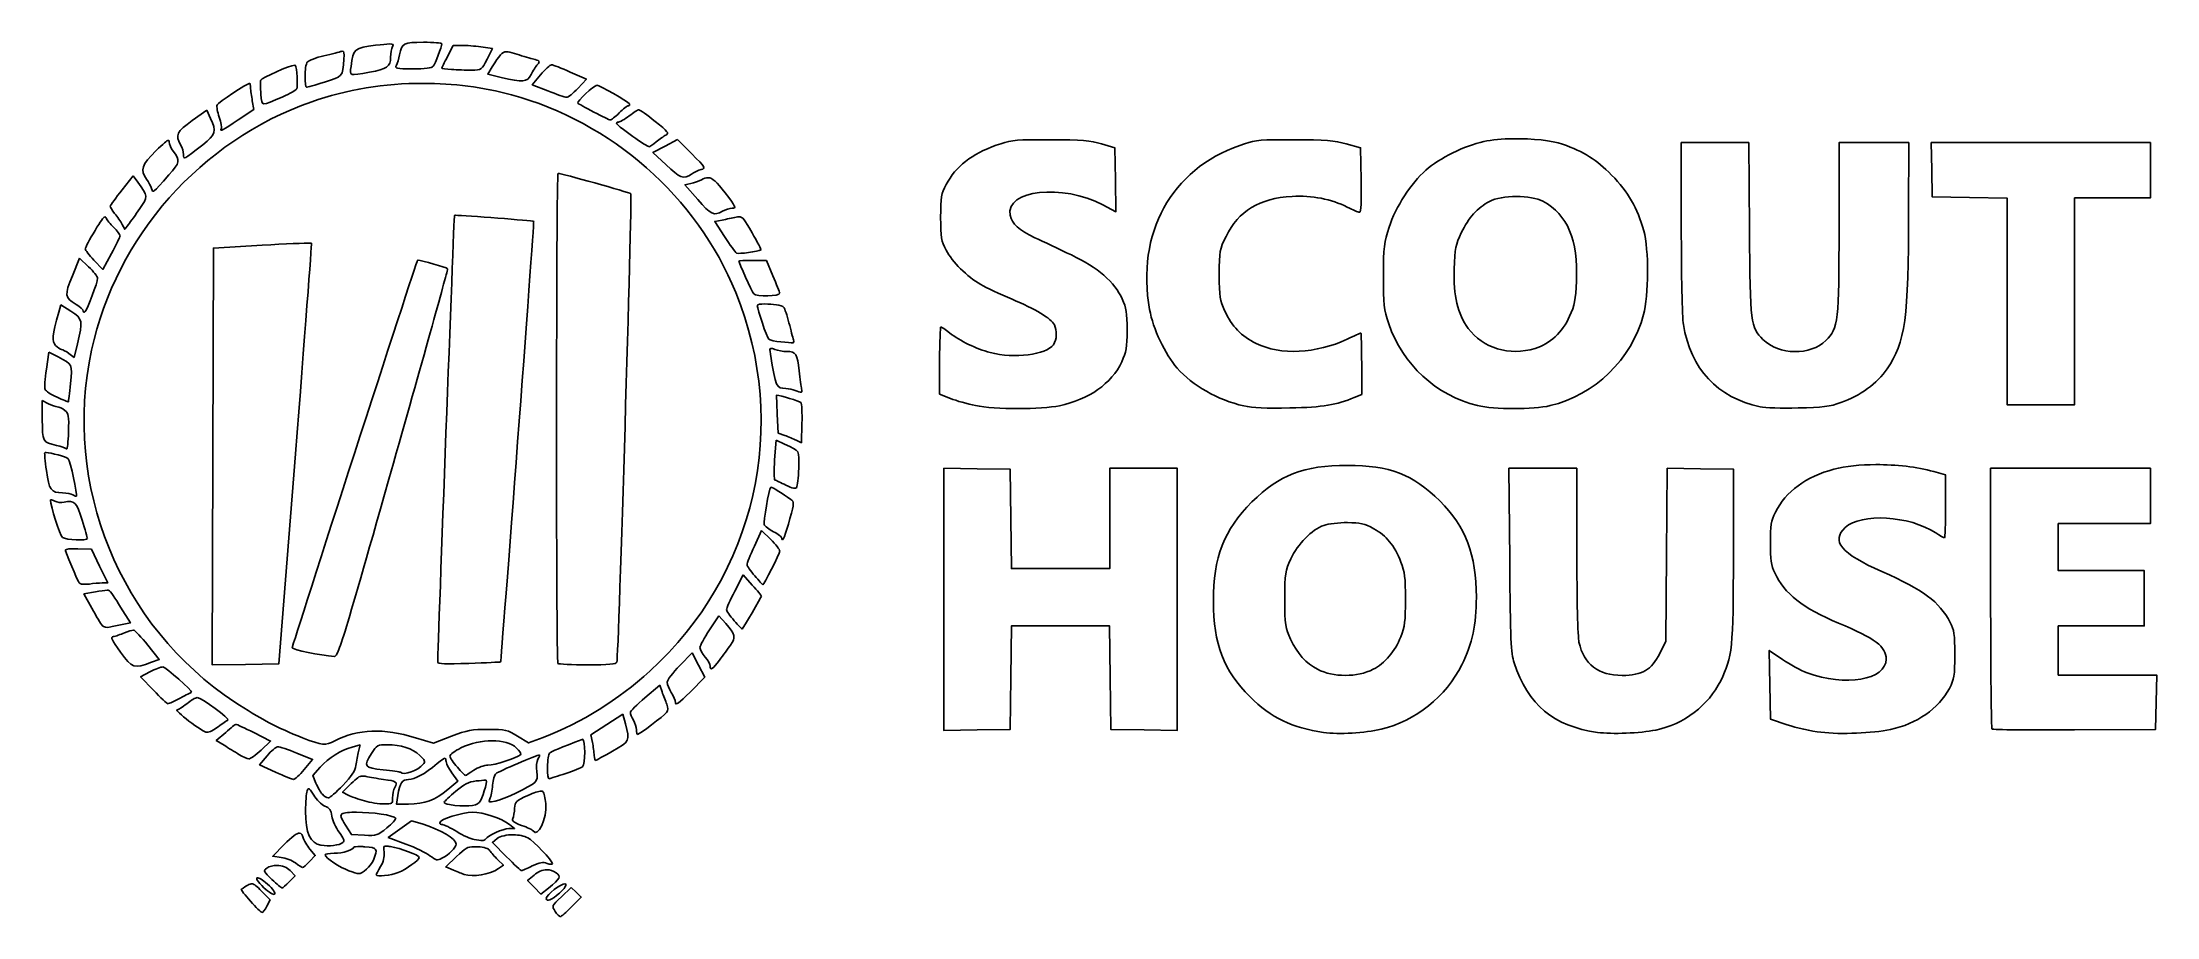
# Model space of a CAD drawing. Extents: x 44 to 335, y 172 to 292.
import ezdxf

# ---------------------------------------------------------------- set-up
doc = ezdxf.new("R2010")
doc.units = 0
doc.layers.add('Layer_1', color=7, linetype='CONTINUOUS')

msp = doc.modelspace()

# ---------------------------------------------------------------- linework, layer by layer
at = {"layer": 'Layer_1', "color": 7}
for points in [[(91.844041, 292.076492), (91.844041, 292.076492)], [(96.598825, 292.308555), (96.598825, 292.308555)], [(100.668997, 291.885222), (99.886824, 290.345677)], [(102.074046, 291.867583), (100.668997, 291.885222), (100.668997, 291.885222)], [(105.347714, 289.968645), (106.088547, 291.438185), (104.783819, 291.643789)], [(78.837564, 289.165525), (78.837564, 289.165525)], [(85.400334, 291.07328), (85.400334, 291.07328)], [(106.058781, 288.921888), (105.428189, 287.934111), (107.275314, 287.472742)], [(108.008979, 291.005481), (108.008979, 291.005481)], [(114.223382, 289.204111), (114.223382, 289.204111)], [(72.655687, 286.664111), (72.655687, 286.664111)], [(96.553074, 286.644818), (96.553074, 286.644818)], [(112.71195, 287.833236), (111.556049, 286.462364), (113.726186, 285.607431)], [(117.845967, 285.946428), (119.017299, 287.204301), (116.798107, 288.204206)], [(120.457626, 286.375273), (120.457626, 286.375273)], [(66.750517, 282.969864), (64.724249, 281.524026)], [(67.264249, 281.822786), (66.750517, 282.969864), (66.750517, 282.969864)], [(71.068737, 281.614977), (73.205797, 283.056958), (73.004604, 284.225533)], [(126.263025, 282.995222), (126.263025, 282.995222)], [(61.438454, 278.796613), (61.438454, 278.796613)], [(131.560756, 278.887014), (129.878447, 278.011682), (128.195586, 277.136904), (129.994203, 275.409396)], [(133.54072, 276.921929), (131.560756, 278.887014), (131.560756, 278.887014)], [(181.253364, 278.882053), (181.253364, 278.882053)], [(190.180296, 269.891731), (191.96954, 268.941986), (191.891818, 273.354465), (191.814097, 277.766392), (189.979653, 278.314301)], [(214.834501, 278.882603), (214.834501, 278.882603)], [(225.758485, 273.329111), (225.680764, 277.774111), (223.705208, 278.319262)], [(246.735535, 279.016549), (246.735535, 279.016549)], [(269.848542, 278.479666), (269.850746, 266.838)], [(279.232431, 266.555777), (279.133763, 278.479666), (274.490877, 278.479666), (269.848542, 278.479666), (269.848542, 278.479666)], [(301.170792, 268.954666), (301.175194, 278.479666), (296.377416, 278.479666), (291.579639, 278.479666), (291.579639, 266.818707)], [(304.263129, 278.479666), (304.341953, 274.740222), (304.42075, 271.000777), (309.571305, 270.924157), (314.721861, 270.846986), (314.721861, 256.601379), (314.721861, 242.355222), (319.378528, 242.355222), (324.035194, 242.355222), (324.035194, 256.607444), (324.035194, 270.859666), (329.256305, 270.859666), (334.477416, 270.859666), (334.477416, 274.669666), (334.477416, 278.479666), (319.370287, 278.479666), (304.263129, 278.479666), (304.263129, 278.479666)], [(56.57839, 273.914499), (55.052076, 271.957686)], [(57.233233, 273.022081), (56.57839, 273.914499), (56.57839, 273.914499)], [(115.120208, 274.252945), (115.120208, 274.252945)], [(133.42276, 272.851207), (132.604758, 272.683084), (134.364786, 270.642485)], [(135.791883, 273.644957), (135.791883, 273.644957)], [(247.129102, 271.045975), (247.129102, 271.045975)], [(52.701142, 268.229265), (52.701142, 268.229265)], [(100.992562, 268.466289), (100.992562, 268.466289)], [(140.043408, 268.254069), (140.043408, 268.254069)], [(55.070265, 267.215582), (55.429105, 266.534278), (55.951659, 267.215582)], [(137.726649, 267.814751), (136.696981, 267.614111), (138.040291, 265.538234)], [(49.191003, 262.536315), (48.209841, 260.138527)], [(50.44116, 261.372148), (49.191003, 262.536315), (49.191003, 262.536315)], [(51.193017, 262.278347), (52.388603, 261.013305), (53.587495, 263.185096)], [(78.946155, 235.581888), (76.664673, 206.654111), (72.078562, 206.57694), (67.492451, 206.499219), (67.56466, 235.222495), (67.636319, 263.945222), (74.347917, 264.336032)], [(80.990062, 264.632585), (80.990062, 264.632585)], [(95.833187, 262.265666), (95.833187, 262.265666)], [(144.722122, 260.135222), (143.813719, 262.251888), (141.920846, 262.251888), (141.920846, 262.251888)], [(46.623441, 256.133948), (46.344527, 255.12357)], [(48.021875, 255.242081), (46.623441, 256.133948), (46.623441, 256.133948)], [(143.624653, 256.249152), (143.624653, 256.249152)], [(47.739653, 249.415736), (48.445208, 248.86893), (48.915947, 250.762907)], [(44.961528, 249.593779), (44.628043, 247.242848)], [(46.241451, 248.946101), (44.961528, 249.593779), (44.961528, 249.593779)], [(144.433838, 250.125152), (144.433838, 250.125152)], [(167.684097, 248.45607), (167.684097, 243.831927), (169.168521, 243.229447)], [(224.798269, 243.346304), (225.821875, 243.774049), (225.821875, 248.003524)], [(44.070764, 242.934548), (44.070764, 240.280445)], [(44.90365, 242.503498), (44.070764, 242.934548), (44.070764, 242.934548)], [(145.276646, 243.691366), (145.276646, 243.691366)], [(145.322948, 241.03506), (145.45579, 238.4449), (146.339388, 238.124093)], [(147.928542, 237.457122), (148.634097, 237.110957), (148.715676, 239.77884)], [(145.15207, 237.464288), (144.950327, 234.772153)], [(146.328915, 236.924098), (145.15207, 237.464288), (145.15207, 237.464288)], [(44.588907, 235.763789), (44.588907, 235.763789)], [(168.248542, 233.620664), (168.248542, 215.544111), (168.248542, 197.468107), (172.834653, 197.545829), (177.420764, 197.623), (177.496281, 204.749111), (177.571798, 211.875222), (184.335208, 211.875222), (191.099172, 211.875222), (191.174136, 204.749111), (191.249653, 197.623), (195.835764, 197.545829), (200.421875, 197.468107), (200.421875, 215.537495), (200.421875, 233.606333), (195.765208, 233.606333), (191.108542, 233.606333), (191.108542, 226.691888), (191.108542, 219.777444), (184.34017, 219.777444), (177.571798, 219.777444), (177.496281, 226.621333), (177.420764, 233.465222), (172.834653, 233.542943), (168.248542, 233.620664), (168.248542, 233.620664)], [(223.846319, 234.003208), (223.846319, 234.003208)], [(255.461824, 222.246888), (255.455208, 233.606333), (250.780352, 233.606333), (246.105494, 233.606333), (246.208573, 220.976888)], [(267.911572, 233.620111), (267.821723, 221.68961), (267.731875, 209.758555), (266.885208, 208.065222)], [(277.027569, 221.611888), (277.045208, 233.465222), (272.47839, 233.542943), (267.911572, 233.620111), (267.911572, 233.620111)], [(296.66517, 234.108488), (296.66517, 234.108488)], [(306.255194, 228.34829), (306.255194, 232.685803), (304.632416, 233.140003)], [(312.464083, 233.606333), (312.464083, 215.732624)], [(324.014818, 197.549687), (335.182972, 197.623), (335.261797, 201.362444), (335.340621, 205.101888), (328.559019, 205.101888), (321.777416, 205.101888), (321.777416, 208.488555), (321.777416, 211.875222), (327.704083, 211.875222), (333.63075, 211.875222), (333.63075, 215.685222), (333.63075, 219.495222), (327.704083, 219.495222), (321.777416, 219.495222), (321.777416, 222.740777), (321.777416, 225.986333), (328.127416, 225.986333), (334.477416, 225.986333), (334.477416, 229.796333), (334.477416, 233.606333), (323.47075, 233.606333), (312.464083, 233.606333), (312.464083, 233.606333)], [(144.4399, 231.013416), (144.4399, 231.013416)], [(45.246507, 229.253385), (45.246507, 229.253385)], [(143.165491, 225.043753), (142.160625, 222.844957)], [(144.418403, 223.80848), (143.165491, 225.043753), (143.165491, 225.043753)], [(223.846319, 226.11311), (223.846319, 226.11311)], [(48.147551, 222.508714), (48.147551, 222.508714)], [(52.315841, 217.799131), (53.081479, 217.801888), (51.955898, 220.130222), (50.829766, 222.458555), (48.981541, 222.505957)], [(140.600687, 218.938493), (139.466836, 216.68347)], [(141.865725, 217.514152), (140.600687, 218.938493), (140.600687, 218.938493)], [(51.388145, 216.580394), (49.81498, 216.287698), (50.898117, 214.317104)], [(53.009269, 216.787099), (53.009269, 216.787099)], [(55.288547, 212.118859), (56.205216, 212.298555), (54.865214, 214.48247)], [(137.28623, 213.28578), (135.975437, 211.314082)], [(138.222742, 212.227446), (137.28623, 213.28578), (137.28623, 213.28578)], [(56.643984, 211.283766), (56.643984, 211.283766)], [(59.116736, 206.86247), (60.192158, 207.270919), (58.598593, 209.220569)], [(133.60466, 208.150659), (131.876602, 206.407166)], [(133.307557, 202.762529), (135.337132, 204.792104), (134.471173, 206.471657), (133.60466, 208.150659), (133.60466, 208.150659)], [(283.786016, 207.251626), (281.970316, 208.494617), (282.048037, 203.770703), (282.125208, 199.047338), (284.413311, 198.267369)], [(58.897904, 205.545065), (57.608061, 204.859352), (59.38187, 203.005065)], [(60.666201, 206.225816), (60.666201, 206.225816)], [(65.406654, 201.997444), (65.406654, 201.997444)], [(129.121628, 203.68857), (127.09536, 201.98256)], [(129.455113, 202.772452), (129.121628, 203.68857), (129.121628, 203.68857)], [(70.764465, 198.328555), (70.764465, 198.328555)], [(124.064228, 199.701631), (121.853302, 198.276739), (119.64293, 196.8524), (119.852392, 195.826587)], [(124.412595, 198.380368), (124.064228, 199.701631), (124.064228, 199.701631)], [(69.339576, 197.207932), (68.044771, 196.087863), (69.11027, 195.428059)], [(74.200743, 194.769357), (75.511533, 196.007387), (73.203043, 197.168246)], [(76.515846, 195.225764), (76.515846, 195.225764)], [(87.85269, 195.471055), (86.775617, 195.182218)], [(87.643231, 194.571472), (87.85269, 195.471055), (87.85269, 195.471055)], [(91.584969, 195.506333), (91.584969, 195.506333)], [(95.486471, 196.463241), (97.963632, 195.703665), (100.438591, 196.663331)], [(106.047204, 196.055343), (106.047204, 196.055343)], [(109.555139, 196.683177), (111.068225, 195.743354), (113.059216, 196.513954)], [(118.475455, 196.248267), (118.475455, 196.248267)], [(75.04796, 193.987735), (74.013881, 192.750805), (76.187323, 191.742081)], [(80.143945, 192.091001), (81.309216, 193.473449), (79.129709, 194.350432)], [(82.356523, 192.414566), (81.319686, 191.266384), (81.7557, 190.221832)], [(99.565466, 193.630546), (99.565466, 193.630546)], [(112.566427, 194.095222), (112.566427, 194.095222)], [(80.777292, 189.440209), (80.777292, 189.440209)], [(86.61466, 190.139149), (85.431754, 188.95624), (86.188019, 188.559915)], [(88.174048, 191.192521), (88.174048, 191.192521)], [(99.940841, 189.316737), (101.324393, 190.483107), (100.496466, 191.626328)], [(105.100769, 190.613192), (105.100769, 190.613192)], [(93.044589, 188.521333), (92.845599, 187.321888), (94.528459, 187.321888)], [(112.786914, 189.106171), (112.786914, 189.106171)], [(85.825322, 184.426904), (86.656553, 183.116664), (88.435327, 183.031778)], [(87.37589, 186.206778), (87.37589, 186.206778)], [(94.940216, 185.013398), (93.330669, 183.871832), (91.721672, 182.730263), (94.135993, 181.82186)], [(96.387158, 184.584553), (94.940216, 185.013398), (94.940216, 185.013398)], [(103.337431, 186.193), (103.337431, 186.193)], [(108.335851, 183.941834), (109.122986, 183.947899), (108.417431, 184.502971)], [(77.388971, 181.7491), (75.820764, 180.126876), (76.973354, 179.972534)], [(79.522173, 183.320615), (79.522173, 183.320615)], [(80.885882, 179.404231), (81.682387, 180.235463), (80.938799, 181.119612)], [(87.917734, 181.464123), (87.917734, 181.464123)], [(91.464805, 181.541845), (91.464805, 181.541845)], [(103.552955, 182.443632), (103.552955, 182.444182)], [(103.576659, 181.447035), (103.576659, 181.447035)], [(106.709216, 182.568758), (106.067047, 182.048961), (108.018351, 180.068997)], [(108.996757, 183.085798), (108.996757, 183.085798)], [(76.42214, 178.866796), (76.42214, 178.866796)], [(78.076888, 176.59579), (78.886073, 177.44025), (78.221307, 178.148012)], [(101.128158, 180.083329), (99.645941, 178.66946), (100.715851, 178.216914)], [(106.913164, 178.4374), (107.597773, 178.886088), (106.808434, 179.655584)], [(113.553655, 178.267624), (113.553655, 178.267624)], [(72.964918, 176.336165), (72.964918, 176.336165)], [(73.699136, 177.172912), (73.699136, 177.172912)], [(74.991736, 173.245502), (75.44759, 174.126346), (74.25421, 175.342326)], [(111.808508, 177.546083), (110.923256, 176.800842), (111.831659, 175.863776), (112.739509, 174.927261), (113.780756, 175.751878)], [(116.919925, 175.815818), (115.577166, 174.547472)], [(116.065543, 176.353254), (116.065543, 176.353254)], [(116.971188, 173.156207), (118.307335, 174.512747), (117.613354, 175.164283), (116.919925, 175.815818), (116.919925, 175.815818)]]:
    msp.add_lwpolyline(points, dxfattribs=at)
for points in [[(89.983688, 291.897346), (87.088105, 291.568221), (86.90433, 291.409807), (86.605841, 288.992444)], [(91.844041, 292.076492), (91.476023, 292.062567), (90.888284, 292.000168), (89.983688, 291.897346)], [(92.309267, 291.703871), (92.461232, 291.987821), (92.457405, 292.099699), (91.844041, 292.076492)], [(92.048542, 290.245355), (92.048542, 290.779831), (92.165898, 291.435983), (92.309267, 291.703871)], [(96.598825, 292.308555), (93.837639, 292.308555), (93.582149, 292.176611), (93.280507, 290.588763)], [(99.100239, 292.096888), (99.102497, 292.213305), (97.97682, 292.308555), (96.598825, 292.308555)], [(97.918434, 288.994648), (98.204082, 289.338832), (99.091942, 291.669268), (99.100239, 292.096888)], [(104.783819, 291.643789), (104.066024, 291.756892), (102.84666, 291.857677), (102.074046, 291.867583)], [(78.837564, 289.165525), (78.203936, 289.129593), (74.296357, 287.425984), (74.171528, 287.100672)], [(78.918593, 289.14954), (78.907541, 289.162867), (78.879807, 289.167918), (78.837564, 289.165525)], [(79.123094, 285.899573), (79.30638, 286.187751), (79.136596, 288.886659), (78.918593, 289.14954)], [(80.570586, 289.567359), (80.388785, 289.341691), (80.256016, 288.469506), (80.275687, 287.628735)], [(82.876319, 290.449856), (81.789764, 290.190158), (80.752391, 289.793029), (80.570586, 289.567359)], [(85.282924, 291.050129), (85.046044, 290.979844), (83.962875, 290.709557), (82.876319, 290.449856)], [(82.929236, 286.813488), (85.466544, 287.587415), (85.440506, 287.556791), (85.623025, 289.979118)], [(85.400334, 291.07328), (85.365409, 291.07094), (85.326384, 291.063024), (85.282924, 291.050129)], [(85.623025, 289.979118), (85.686804, 290.825573), (85.644807, 291.089657), (85.400334, 291.07328)], [(86.605841, 288.992444), (86.437368, 287.628032), (86.28783, 287.675705), (89.144187, 288.187117)], [(89.144187, 288.187117), (91.571815, 288.621765), (92.048542, 288.959813), (92.048542, 290.245355)], [(92.845599, 289.133555), (92.614451, 288.681249), (92.80529, 288.639666), (95.108889, 288.639666)], [(93.280507, 290.588763), (93.180109, 290.06028), (92.984422, 289.405194), (92.845599, 289.133555)], [(95.108889, 288.639666), (96.785297, 288.639666), (97.722075, 288.758053), (97.918434, 288.994648)], [(99.886824, 290.345677), (99.456466, 289.49872), (99.104097, 288.775398), (99.104097, 288.738331)], [(99.104097, 288.738331), (99.104097, 288.701267), (99.707347, 288.620692), (100.444653, 288.559188)], [(100.444653, 288.559188), (101.181958, 288.497694), (102.420389, 288.459002), (103.196319, 288.473197)], [(103.196319, 288.473197), (104.606096, 288.498987), (104.607275, 288.499994), (105.347714, 289.968645)], [(108.008979, 291.005481), (107.392811, 291.005758), (107.070119, 290.506295), (106.058781, 288.921888)], [(109.122986, 290.750268), (108.629453, 290.901748), (108.289056, 291.005354), (108.008979, 291.005481)], [(111.619992, 290.024869), (111.02292, 290.185747), (109.899097, 290.512058), (109.122986, 290.750268)], [(111.407773, 287.863555), (111.663311, 288.368027), (112.059511, 288.994854), (112.288616, 289.256474)], [(112.288616, 289.256474), (112.667536, 289.689169), (112.607496, 289.758787), (111.619992, 290.024869)], [(114.223382, 289.204111), (114.027929, 289.204111), (113.347709, 288.58721), (112.71195, 287.833236)], [(116.798107, 288.204206), (115.577535, 288.754279), (114.418832, 289.204111), (114.223382, 289.204111)], [(72.655687, 286.664111), (72.330496, 286.664111), (68.261859, 283.961483), (68.150605, 283.671562)], [(72.759866, 286.029111), (72.735897, 286.378361), (72.688986, 286.664111), (72.655687, 286.664111)], [(73.004604, 284.225533), (72.893995, 284.868243), (72.783827, 285.679861), (72.759866, 286.029111)], [(74.171528, 287.100672), (74.08937, 286.886592), (74.094298, 286.012194), (74.182551, 285.157086)], [(77.222505, 284.810373), (78.148561, 285.221653), (79.003689, 285.711834), (79.123094, 285.899573)], [(80.275687, 287.628735), (80.295372, 286.787964), (80.373923, 286.099666), (80.450422, 286.099666)], [(80.450422, 286.099666), (80.526918, 286.099666), (81.642489, 286.421004), (82.929236, 286.813488)], [(96.553074, 286.644818), (91.248574, 286.650414), (85.949494, 285.802345), (81.182986, 284.119149)], [(108.692487, 285.074404), (104.808099, 286.120051), (100.678793, 286.640463), (96.553074, 286.644818)], [(107.275314, 287.472742), (110.248248, 286.73017), (110.863053, 286.788192), (111.407773, 287.863555)], [(113.726186, 285.607431), (114.919732, 285.137085), (116.071382, 284.737995), (116.285478, 284.720525)], [(116.285478, 284.720525), (116.499575, 284.703067), (117.201826, 285.254724), (117.845967, 285.946428)], [(120.457626, 286.375273), (120.055823, 286.366629), (117.639338, 284.121827), (117.828328, 283.932837)], [(124.941762, 283.819288), (124.716839, 284.183222), (120.856127, 286.383853), (120.457626, 286.375273)], [(81.182986, 284.119149), (65.854667, 278.706254), (54.280494, 265.628466), (50.864493, 249.86167)], [(68.150605, 283.671562), (68.069624, 283.460524), (68.204357, 282.698344), (68.449912, 281.977678)], [(74.182551, 285.157086), (74.364201, 283.397089), (74.10601, 283.426279), (77.222505, 284.810373)], [(139.597474, 257.841613), (134.25363, 270.987428), (122.478707, 281.363266), (108.692487, 285.074404)], [(117.828328, 283.932837), (117.902804, 283.858359), (118.895314, 283.302669), (120.034293, 282.698115)], [(120.034293, 282.698115), (121.173274, 282.093561), (122.204655, 281.595919), (122.326245, 281.591827)], [(122.326245, 281.591827), (122.447837, 281.587743), (122.991784, 282.028611), (123.535062, 282.571888)], [(123.535062, 282.571888), (124.07834, 283.115166), (124.653017, 283.559666), (124.812227, 283.559666)], [(124.812227, 283.559666), (124.971437, 283.559666), (125.029883, 283.676707), (124.941762, 283.819288)], [(126.263025, 282.995222), (126.127169, 282.995222), (125.51677, 282.61817), (124.907034, 282.156821)], [(128.505368, 281.403311), (127.40793, 282.278939), (126.398884, 282.995222), (126.263025, 282.995222)], [(64.724249, 281.524026), (62.574616, 279.990159), (62.355555, 279.536038), (63.120764, 278.197444)], [(66.170638, 278.194136), (67.953924, 279.599465), (68.077142, 280.007135), (67.264249, 281.822786)], [(68.743711, 280.419944), (68.438406, 279.925948), (68.973435, 280.201081), (71.068737, 281.614977)], [(68.449912, 281.977678), (68.695466, 281.257015), (68.827667, 280.555783), (68.743711, 280.419944)], [(123.429228, 281.310155), (122.823348, 281.297277), (123.281917, 280.841801), (125.414154, 279.339561)], [(124.907034, 282.156821), (124.297299, 281.695473), (123.632417, 281.314473), (123.429228, 281.310155)], [(129.971602, 279.523665), (130.441429, 279.779167), (130.27837, 279.988663), (128.505368, 281.403311)], [(59.734097, 277.350777), (57.746093, 275.38044), (57.527373, 274.730431), (58.418346, 273.44321)], [(61.438454, 278.796613), (61.231391, 278.779231), (60.742579, 278.350296), (59.734097, 277.350777)], [(61.568542, 278.580538), (61.568542, 278.727666), (61.532575, 278.804515), (61.438454, 278.796613)], [(61.524995, 274.030255), (63.04497, 275.737031), (63.090851, 276.007309), (62.085031, 277.318254)], [(62.085031, 277.318254), (61.801008, 277.688436), (61.568542, 278.256705), (61.568542, 278.580538)], [(63.120764, 278.197444), (63.342596, 277.809388), (63.528671, 277.19895), (63.534174, 276.840903)], [(63.534174, 276.840903), (63.54559, 276.097911), (63.446906, 276.047681), (66.170638, 278.194136)], [(125.414154, 279.339561), (126.526115, 278.556143), (127.528354, 277.915222), (127.641615, 277.915222)], [(127.641615, 277.915222), (127.75488, 277.915222), (128.20661, 278.212354), (128.645378, 278.575577)], [(128.645378, 278.575577), (129.084149, 278.938797), (129.680795, 279.365517), (129.971602, 279.523665)], [(134.829463, 274.772742), (135.491446, 274.949783), (135.437344, 275.039834), (133.54072, 276.921929)], [(175.470013, 278.11035), (172.103285, 276.925271), (169.914906, 275.205445), (168.577065, 272.694111)], [(181.253364, 278.882053), (177.809666, 278.876679), (177.34525, 278.770428), (175.470013, 278.11035)], [(182.924097, 278.879296), (182.297722, 278.881322), (181.74532, 278.882821), (181.253364, 278.882053)], [(189.979653, 278.314301), (188.463041, 278.767369), (187.240607, 278.865326), (182.924097, 278.879296)], [(209.03241, 278.102634), (199.557166, 274.768884), (194.738013, 265.991545), (196.610772, 255.479105)], [(214.834501, 278.882603), (211.386245, 278.876812), (210.930053, 278.770296), (209.03241, 278.102634)], [(216.508542, 278.880399), (215.880891, 278.882327), (215.327109, 278.88343), (214.834501, 278.882603)], [(223.705208, 278.319262), (222.096034, 278.763127), (220.761348, 278.867332), (216.508542, 278.880399)], [(242.638902, 278.635659), (239.943426, 278.035971), (236.579179, 276.365954), (234.6551, 274.672421)], [(246.735535, 279.016549), (245.195352, 278.99974), (243.721238, 278.876454), (242.638902, 278.635659)], [(253.486268, 278.264692), (252.054078, 278.776615), (249.302504, 279.044562), (246.735535, 279.016549)], [(260.25519, 273.998835), (258.1162, 276.170535), (256.50551, 277.18548), (253.486268, 278.264692)], [(59.134375, 272.15006), (59.358372, 271.532786), (59.167646, 271.383197), (61.524995, 274.030255)], [(115.097058, 206.701513), (114.835706, 206.96285), (114.858772, 274.244846), (115.120208, 274.252945)], [(115.120208, 274.252945), (115.514284, 274.26514), (124.925974, 271.618415), (125.140201, 271.435134)], [(129.994203, 275.409396), (131.884666, 273.594078), (132.433723, 273.393974), (133.491661, 274.134985)], [(133.491661, 274.134985), (133.847321, 274.384097), (134.449405, 274.671097), (134.829463, 274.772742)], [(234.6551, 274.672421), (232.615875, 272.877521), (230.511807, 269.618577), (229.589982, 266.828077)], [(264.689167, 266.323714), (263.825708, 269.463521), (262.554088, 271.664753), (260.25519, 273.998835)], [(55.052076, 271.957686), (54.212414, 270.881519), (53.488302, 269.892846), (53.443076, 269.76054)], [(57.510494, 269.38792), (58.643932, 271.019918), (58.637193, 271.108312), (57.233233, 273.022081)], [(58.418346, 273.44321), (58.703535, 273.031194), (59.025801, 272.449257), (59.134375, 272.15006)], [(125.140201, 271.435134), (125.34335, 271.261328), (123.452007, 207.596902), (123.22197, 206.865777)], [(134.857575, 273.350607), (134.51853, 273.16843), (133.872749, 272.943826), (133.42276, 272.851207)], [(135.791883, 273.644957), (135.509491, 273.652862), (135.217569, 273.54404), (134.857575, 273.350607)], [(138.131793, 271.563568), (136.987274, 273.046019), (136.41315, 273.627561), (135.791883, 273.644957)], [(139.11957, 269.438632), (139.706155, 269.44772), (139.616471, 269.640517), (138.131793, 271.563568)], [(168.577065, 272.694111), (167.893992, 271.411873), (167.825208, 270.999468), (167.825208, 268.178555)], [(177.403125, 268.478967), (176.706126, 271.963962), (184.628341, 272.839836), (190.180296, 269.891731)], [(207.135126, 265.55973), (208.861564, 269.065805), (211.729899, 270.801619), (216.226319, 271.06141)], [(216.226319, 271.06141), (218.984929, 271.220795), (221.637242, 270.709589), (223.839704, 269.593524)], [(225.537449, 268.884111), (225.738193, 268.884111), (225.810724, 270.340846), (225.758485, 273.329111)], [(243.445882, 270.386721), (244.269068, 270.82591), (245.700313, 271.045583), (247.129102, 271.045975)], [(247.129102, 271.045975), (248.557889, 271.046367), (249.984175, 270.827705), (250.798542, 270.388928)], [(52.701142, 268.229265), (52.49109, 268.190634), (52.095654, 267.63929), (51.333025, 266.366708)], [(52.856034, 268.104692), (52.820375, 268.198057), (52.771159, 268.242143), (52.701142, 268.229265)], [(53.919326, 266.785633), (53.43753, 267.241535), (52.959071, 267.834859), (52.856034, 268.104692)], [(53.443076, 269.76054), (53.39785, 269.628235), (53.66477, 269.154663), (54.036186, 268.708272)], [(54.036186, 268.708272), (54.407602, 268.261853), (54.872958, 267.590175), (55.070265, 267.215582)], [(55.951659, 267.215582), (56.23926, 267.590175), (56.940876, 268.567754), (57.510494, 269.38792)], [(98.543511, 206.887274), (98.567816, 209.1654), (100.788817, 268.402182), (100.852001, 268.45747)], [(100.852001, 268.45747), (100.859503, 268.464031), (100.907813, 268.466622), (100.992562, 268.466289)], [(100.992562, 268.466289), (102.263758, 268.46128), (111.645977, 267.72538), (111.762204, 267.609149)], [(134.364786, 270.642485), (136.187208, 268.5303), (136.577824, 268.344527), (137.768542, 269.025222)], [(139.633853, 268.193437), (139.151278, 268.095195), (138.292925, 267.92493), (137.726649, 267.814751)], [(137.768542, 269.025222), (138.156597, 269.247048), (138.764732, 269.43327), (139.11957, 269.438632)], [(140.043408, 268.254069), (139.925781, 268.250697), (139.793873, 268.226011), (139.633853, 268.193437)], [(141.843125, 266.062989), (140.7906, 267.887756), (140.553121, 268.268686), (140.043408, 268.254069)], [(167.825208, 268.178555), (167.825208, 265.364743), (167.895287, 264.94154), (168.573207, 263.657485)], [(180.801919, 265.373972), (178.555221, 266.436934), (177.645359, 267.26781), (177.403125, 268.478967)], [(223.839704, 269.593524), (224.609268, 269.203549), (225.373139, 268.884111), (225.537449, 268.884111)], [(239.549342, 266.062439), (240.536439, 268.128193), (241.761947, 269.488204), (243.445882, 270.386721)], [(250.798542, 270.388928), (254.180015, 268.567006), (255.640134, 265.078649), (255.401741, 259.392181)], [(298.208559, 247.306235), (300.718192, 250.977523), (301.164018, 254.233755), (301.170792, 268.954666)], [(51.333025, 266.366708), (50.598465, 265.140961), (49.997431, 264.004531), (49.997431, 263.841042)], [(53.587495, 263.185096), (54.246845, 264.379517), (54.78826, 265.491757), (54.790797, 265.656744)], [(54.790797, 265.656744), (54.79332, 265.821731), (54.401119, 266.329731), (53.919326, 266.785633)], [(111.762204, 267.609149), (111.854076, 267.517286), (107.298038, 206.977738), (107.193732, 206.90436)], [(138.040291, 265.538234), (138.779086, 264.396532), (139.530952, 263.37134), (139.711024, 263.26006)], [(143.082258, 263.692212), (143.133171, 263.726248), (142.57563, 264.793046), (141.843125, 266.062989)], [(185.835617, 262.993822), (184.156872, 263.787149), (181.891641, 264.858408), (180.801919, 265.373972)], [(206.207431, 260.282945), (206.207431, 263.548539), (206.242401, 263.746735), (207.135126, 265.55973)], [(229.589982, 266.828077), (228.891651, 264.714063), (228.823401, 264.12412), (228.816628, 260.135222)], [(238.567076, 261.061814), (238.661789, 263.902917), (238.76276, 264.416321), (239.549342, 266.062439)], [(264.659951, 254.773), (265.367821, 257.351382), (265.384082, 263.796697), (264.689167, 266.323714)], [(269.850746, 266.838), (269.851931, 260.282429), (269.97855, 254.421588), (270.140687, 253.422521)], [(281.104357, 251.353259), (279.377383, 253.080233), (279.342046, 253.364428), (279.232431, 266.555777)], [(291.579639, 266.818707), (291.579639, 253.797961), (291.478236, 252.922031), (289.774969, 251.218763)], [(49.997431, 263.841042), (49.997431, 263.677523), (50.535499, 262.974222), (51.193017, 262.278347)], [(74.347917, 264.336032), (77.577947, 264.52413), (80.323365, 264.645364), (80.990062, 264.632585)], [(78.505733, 208.873853), (78.509986, 209.24523), (95.599671, 262.087277), (95.770898, 262.258501)], [(81.14385, 264.618254), (81.189977, 264.558536), (80.200926, 251.492163), (78.946155, 235.581888)], [(80.990062, 264.632585), (81.085303, 264.630759), (81.138085, 264.625722), (81.14385, 264.618254)], [(95.770898, 262.258501), (95.777727, 262.265331), (95.799162, 262.26749), (95.833187, 262.265666)], [(95.833187, 262.265666), (96.343546, 262.238328), (99.712297, 261.293623), (99.912729, 261.107014)], [(139.711024, 263.26006), (139.97377, 263.097669), (142.719431, 263.449642), (143.082258, 263.692212)], [(140.027423, 262.158179), (140.025047, 261.921056), (141.820429, 257.978666), (142.075738, 257.660263)], [(141.920846, 262.251888), (140.87987, 262.251888), (140.027987, 262.20977), (140.027423, 262.158179)], [(168.573207, 263.657485), (169.422688, 262.048451), (171.458819, 260.028703), (173.347284, 258.921996)], [(192.844869, 256.943684), (191.79917, 259.255761), (189.444774, 261.288212), (185.835617, 262.993822)], [(48.209841, 260.138527), (47.11284, 257.458036), (47.152148, 257.157837), (48.724123, 256.186315)], [(49.977034, 255.210664), (50.315721, 255.5576), (51.690764, 259.225958), (51.690764, 259.782444)], [(51.690764, 259.782444), (51.690764, 260.016858), (51.128555, 260.732012), (50.44116, 261.372148)], [(99.912729, 261.107014), (99.969433, 261.054211), (96.611099, 249.003257), (92.449825, 234.32677)], [(145.650921, 257.725306), (145.639954, 257.886653), (145.221881, 258.971055), (144.722122, 260.135222)], [(206.941649, 255.324764), (206.278511, 256.738612), (206.207431, 257.217786), (206.207431, 260.282945)], [(228.816628, 260.135222), (228.809855, 256.12634), (228.872367, 255.572084), (229.566831, 253.503)], [(240.499084, 252.882881), (239.033053, 254.873253), (238.443914, 257.366791), (238.567076, 261.061814)], [(255.401741, 259.392181), (255.293001, 256.798587), (255.149821, 256.051085), (254.471842, 254.545348)], [(127.749653, 205.64759), (142.366198, 218.946212), (147.039677, 239.533832), (139.597474, 257.841613)], [(142.075738, 257.660263), (142.425383, 257.224229), (145.680963, 257.283431), (145.650921, 257.725306)], [(173.347284, 258.921996), (174.051536, 258.509275), (175.990851, 257.600801), (177.656685, 256.902894)], [(177.656685, 256.902894), (180.857785, 255.561746), (183.009834, 254.257405), (183.484684, 253.370155)], [(193.503573, 252.656333), (193.506708, 255.018928), (193.399554, 255.717259), (192.844869, 256.943684)], [(46.344527, 255.12357), (45.440891, 251.850865), (45.371865, 251.129511), (45.904658, 250.540767)], [(48.915947, 250.762907), (49.695907, 253.899976), (49.63322, 254.214287), (48.021875, 255.242081)], [(48.724123, 256.186315), (49.269365, 255.849341), (49.715208, 255.431664), (49.715208, 255.258069)], [(49.715208, 255.258069), (49.715208, 255.059526), (49.812403, 255.042008), (49.977034, 255.210664)], [(143.624653, 256.249152), (143.029074, 256.251282), (142.567395, 256.189685), (142.569627, 256.043)], [(142.569627, 256.043), (142.577693, 255.512732), (143.886236, 251.647213), (144.143897, 251.392395)], [(146.195519, 255.807079), (145.982264, 256.065205), (144.617285, 256.245604), (143.624653, 256.249152)], [(146.930291, 253.644111), (146.675402, 254.653055), (146.344759, 255.626428), (146.195519, 255.807079)], [(147.539383, 251.315777), (147.459488, 251.587416), (147.185177, 252.635166), (146.930291, 253.644111)], [(196.610772, 255.479105), (197.084778, 252.818371), (198.718226, 249.345214), (200.419671, 247.381202)], [(211.294046, 250.797634), (209.225188, 251.816146), (207.979493, 253.112057), (206.941649, 255.324764)], [(229.566831, 253.503), (231.444571, 247.90865), (236.10075, 243.618479), (241.786173, 242.243323)], [(254.471842, 254.545348), (253.486745, 252.357533), (251.717844, 250.709081), (249.718158, 250.115229)], [(251.781908, 242.230646), (257.935259, 243.680901), (262.957448, 248.571815), (264.659951, 254.773)], [(270.140687, 253.422521), (271.141531, 247.255034), (274.785088, 243.340174), (280.714097, 242.062526)], [(45.904658, 250.540767), (46.186121, 250.229758), (46.555446, 249.972543), (46.725417, 249.969157)], [(144.143897, 251.392395), (144.285276, 251.252554), (145.035764, 251.089754), (145.811875, 251.030798)], [(145.811875, 251.030798), (146.587986, 250.971842), (147.327067, 250.901091), (147.453945, 250.873151)], [(147.453945, 250.873151), (147.580821, 250.845183), (147.619277, 251.044138), (147.539383, 251.315777)], [(167.855525, 253.079666), (167.761443, 253.079666), (167.684097, 250.999203), (167.684097, 248.45607)], [(169.054969, 252.269931), (168.489353, 252.715331), (167.949603, 253.079666), (167.855525, 253.079666)], [(174.653112, 249.549681), (172.740726, 250.047804), (170.484735, 251.14409), (169.054969, 252.269931)], [(183.350738, 250.630615), (182.376047, 249.239034), (177.955552, 248.689525), (174.653112, 249.549681)], [(183.484684, 253.370155), (183.898602, 252.596725), (183.83611, 251.323555), (183.350738, 250.630615)], [(192.771559, 248.281888), (193.401394, 249.623996), (193.500327, 250.216098), (193.503573, 252.656333)], [(223.813246, 251.392945), (219.589762, 249.395574), (214.622208, 249.159193), (211.294046, 250.797634)], [(225.706119, 252.233), (225.642449, 252.233), (224.790581, 251.855169), (223.813246, 251.392945)], [(225.821875, 248.003524), (225.821875, 250.329769), (225.769788, 252.233), (225.706119, 252.233)], [(249.718158, 250.115229), (246.142998, 249.053538), (242.517905, 250.141967), (240.499084, 252.882881)], [(289.774969, 251.218763), (287.667587, 249.111354), (283.278157, 249.179443), (281.104357, 251.353259)], [(47.955731, 245.272804), (48.219766, 248.023568), (48.267956, 247.920139), (46.241451, 248.946101)], [(46.725417, 249.969157), (46.895385, 249.965714), (47.351594, 249.716585), (47.739653, 249.415736)], [(50.864493, 249.86167), (46.836268, 231.269155), (54.714338, 211.909215), (70.599653, 201.364098)], [(144.433838, 250.125152), (144.266996, 250.107759), (144.293477, 249.892353), (144.383675, 249.338015)], [(144.383675, 249.338015), (145.137993, 244.702148), (145.164347, 244.643877), (146.517431, 244.597565)], [(144.97127, 249.973015), (144.703611, 250.074776), (144.533942, 250.135586), (144.433838, 250.125152)], [(146.642557, 249.693), (146.12839, 249.693), (145.376228, 249.819034), (144.97127, 249.973015)], [(148.334786, 247.011888), (148.107411, 249.343552), (147.887086, 249.693), (146.642557, 249.693)], [(184.194097, 242.217415), (188.26022, 243.074891), (191.354639, 245.262562), (192.771559, 248.281888)], [(44.628043, 247.242848), (44.444463, 245.949649), (44.367275, 244.700833), (44.456615, 244.468028)], [(47.658624, 242.762017), (47.691669, 242.785695), (47.825429, 243.915315), (47.955731, 245.272804)], [(148.670478, 244.542444), (148.591899, 244.814083), (148.440744, 245.925333), (148.334786, 247.011888)], [(200.419671, 247.381202), (202.476568, 245.006894), (205.991446, 243.01784), (209.594097, 242.189856)], [(291.83045, 242.643506), (294.459462, 243.571622), (296.850901, 245.320152), (298.208559, 247.306235)], [(44.456615, 244.468028), (44.545953, 244.235222), (45.28923, 243.74627), (46.108606, 243.381582)], [(46.14223, 242.073), (45.918882, 242.073), (45.361609, 242.266686), (44.90365, 242.503498)], [(46.108606, 243.381582), (46.927984, 243.016895), (47.625579, 242.73831), (47.658624, 242.762017)], [(47.156466, 241.579111), (46.821872, 241.85075), (46.365575, 242.073), (46.14223, 242.073)], [(145.229241, 243.682547), (145.207722, 243.651022), (145.249824, 242.459689), (145.322948, 241.03506)], [(145.276646, 243.691366), (145.250095, 243.692213), (145.233971, 243.689478), (145.229241, 243.682547)], [(148.574565, 242.651222), (148.368535, 242.840585), (145.674896, 243.678672), (145.276646, 243.691366)], [(146.517431, 244.597565), (146.905486, 244.584272), (147.476986, 244.464156), (147.787431, 244.330777)], [(147.787431, 244.330777), (148.648222, 243.960869), (148.826361, 244.003541), (148.670478, 244.542444)], [(148.715676, 239.77884), (148.760406, 241.246142), (148.696906, 242.538813), (148.574565, 242.651222)], [(169.168521, 243.229447), (169.985018, 242.898062), (171.540768, 242.450943), (172.625743, 242.235607)], [(172.625743, 242.235607), (175.313278, 241.702292), (181.703337, 241.692143), (184.194097, 242.217415)], [(209.594097, 242.189856), (210.797352, 241.912884), (212.635126, 241.833418), (215.944097, 241.913146)], [(215.944097, 241.913146), (220.539889, 242.02389), (222.32414, 242.312524), (224.798269, 243.346304)], [(241.786173, 242.243323), (244.057892, 241.693809), (249.474603, 241.686832), (251.781908, 242.230646)], [(280.714097, 242.062526), (281.334986, 241.928696), (283.6845, 241.861471), (285.935194, 241.913146)], [(285.935194, 241.913146), (289.2968, 241.990277), (290.349432, 242.120661), (291.83045, 242.643506)], [(44.070764, 240.280445), (44.070764, 237.306246), (44.145965, 237.169577), (46.008838, 236.751014)], [(47.681775, 238.59097), (47.757416, 240.858795), (47.709574, 241.130067), (47.156466, 241.579111)], [(46.008838, 236.751014), (46.674509, 236.601464), (47.304596, 236.393066), (47.408925, 236.287994)], [(47.408925, 236.287994), (47.513257, 236.182923), (47.636018, 237.219119), (47.681775, 238.59097)], [(148.274154, 233.600818), (148.35923, 236.143951), (148.48126, 235.935897), (146.328915, 236.924098)], [(146.339388, 238.124093), (146.825408, 237.947619), (147.540486, 237.647481), (147.928542, 237.457122)], [(44.409761, 235.73292), (44.359356, 235.682515), (44.46007, 234.580158), (44.633555, 233.283318)], [(44.588907, 235.763789), (44.495802, 235.765392), (44.432965, 235.756121), (44.409761, 235.73292)], [(47.652562, 234.918776), (47.368212, 235.193353), (45.240637, 235.752565), (44.588907, 235.763789)], [(44.633555, 233.283318), (44.985757, 230.650524), (45.298749, 230.222579), (46.876451, 230.215805)], [(48.762708, 229.741209), (48.939086, 229.930806), (47.926275, 234.654447), (47.652562, 234.918776)], [(92.449825, 234.32677), (85.502688, 209.824776), (84.836421, 207.645391), (84.303416, 207.67937)], [(144.950327, 234.772153), (144.836989, 233.260458), (144.8576, 232.037728), (144.997729, 231.984105)], [(147.991932, 230.957742), (148.10431, 231.130857), (148.23131, 232.32015), (148.274154, 233.600818)], [(223.846319, 234.003208), (217.866228, 234.010038), (214.444944, 232.696635), (210.713063, 228.96179)], [(236.572227, 229.100697), (232.87887, 232.766256), (229.684368, 233.996435), (223.846319, 234.003208)], [(290.874083, 233.47018), (287.053556, 232.4653), (284.211324, 230.372405), (282.818642, 227.538555)], [(296.66517, 234.108488), (294.525559, 234.102305), (292.478347, 233.892136), (290.874083, 233.47018)], [(304.632416, 233.140003), (302.319831, 233.787576), (299.416075, 234.116438), (296.66517, 234.108488)], [(46.876451, 230.215805), (47.428867, 230.213435), (48.067491, 230.092881), (48.295828, 229.948468)], [(144.412891, 231.010109), (144.178994, 230.697039), (143.390956, 226.169131), (143.514408, 225.847426)], [(144.4399, 231.013416), (144.425518, 231.016035), (144.416532, 231.014983), (144.412891, 231.010109)], [(147.171723, 229.313468), (146.03281, 230.120366), (144.655625, 230.974131), (144.4399, 231.013416)], [(144.997729, 231.984105), (145.134993, 231.931584), (145.818931, 231.608462), (146.517431, 231.265872)], [(146.517431, 231.265872), (147.402649, 230.83173), (147.849511, 230.738314), (147.991932, 230.957742)], [(45.246507, 229.253385), (45.216507, 229.24701), (45.199653, 229.231231), (45.199653, 229.20543)], [(45.199653, 229.20543), (45.199653, 228.418256), (46.506438, 224.362059), (46.850543, 224.081333)], [(45.790556, 229.076996), (45.546879, 229.207403), (45.3365, 229.272511), (45.246507, 229.253385)], [(47.084257, 228.937539), (46.69746, 228.840455), (46.115458, 228.903119), (45.790556, 229.076996)], [(49.57079, 226.448249), (48.820482, 228.908126), (48.448666, 229.279988), (47.084257, 228.937539)], [(48.295828, 229.948468), (48.524166, 229.804054), (48.734458, 229.710842), (48.762708, 229.741209)], [(147.069748, 226.691888), (147.662135, 228.865451), (147.665846, 228.963399), (147.171723, 229.313468)], [(210.713063, 228.96179), (206.839538, 225.085217), (205.387843, 221.344113), (205.396592, 215.261888)], [(241.616397, 215.826333), (241.616397, 221.715715), (240.165819, 225.534142), (236.572227, 229.100697)], [(282.818642, 227.538555), (282.222448, 226.325423), (282.125208, 225.731486), (282.125208, 223.305222)], [(292.43734, 225.432359), (294.622926, 227.474011), (301.251225, 227.083497), (304.908599, 224.69759)], [(306.108044, 224.010777), (306.188985, 224.010777), (306.255194, 225.962807), (306.255194, 228.34829)], [(50.279653, 223.925888), (50.279653, 224.034289), (49.960838, 225.1695), (49.57079, 226.448249)], [(143.514408, 225.847426), (143.598767, 225.627575), (144.181864, 225.185214), (144.810316, 224.86461)], [(144.810316, 224.86461), (145.438769, 224.544005), (145.957092, 224.125602), (145.961806, 223.934707)], [(145.961806, 223.934707), (145.978663, 223.253028), (146.456984, 224.443537), (147.069748, 226.691888)], [(216.051584, 221.113588), (216.996097, 223.158458), (218.971732, 225.156811), (220.616749, 225.730569)], [(220.616749, 225.730569), (221.229002, 225.944098), (222.682153, 226.116214), (223.846319, 226.11311)], [(223.846319, 226.11311), (225.653586, 226.108171), (226.186966, 225.984961), (227.493711, 225.270854)], [(227.493711, 225.270854), (229.227713, 224.323237), (230.316857, 222.980858), (231.229848, 220.665451)], [(297.491432, 219.360723), (291.8333, 221.861156), (290.425378, 223.552903), (292.43734, 225.432359)], [(304.908599, 224.69759), (305.487352, 224.320034), (306.027102, 224.010777), (306.108044, 224.010777)], [(46.850543, 224.081333), (47.29997, 223.714642), (50.279653, 223.579601), (50.279653, 223.925888)], [(48.147551, 222.508714), (47.4585, 222.488716), (47.194453, 222.398741), (47.263953, 222.223735)], [(47.263953, 222.223735), (48.650203, 218.733157), (49.017987, 217.907987), (49.272032, 217.72141)], [(48.981541, 222.505957), (48.65403, 222.514291), (48.377235, 222.515381), (48.147551, 222.508714)], [(142.160625, 222.844957), (141.607848, 221.635663), (141.155208, 220.496329), (141.155208, 220.313223)], [(143.318176, 217.546675), (143.448332, 217.471547), (145.670764, 221.8534), (145.670764, 222.185152)], [(145.670764, 222.185152), (145.670764, 222.398823), (145.107403, 223.129228), (144.418403, 223.80848)], [(255.758377, 209.617444), (255.587435, 210.36807), (255.465775, 215.533019), (255.461824, 222.246888)], [(275.281319, 204.325224), (276.908331, 207.653725), (277.008378, 208.644088), (277.027569, 221.611888)], [(282.125208, 223.305222), (282.125208, 221.017613), (282.239861, 220.236253), (282.728783, 219.178822)], [(141.155208, 220.313223), (141.155208, 220.130146), (141.631458, 219.439023), (142.213542, 218.776986)], [(142.213542, 218.776986), (142.795625, 218.114949), (143.292861, 217.56135), (143.318176, 217.546675)], [(215.238542, 215.544111), (215.238542, 219.146533), (215.283206, 219.449973), (216.051584, 221.113588)], [(231.229848, 220.665451), (231.760793, 219.31894), (231.857683, 218.52587), (231.857683, 215.544111)], [(246.208573, 220.976888), (246.30069, 209.723475), (246.367754, 208.178336), (246.823176, 206.795222)], [(282.728783, 219.178822), (284.039987, 216.34311), (286.626244, 214.307365), (291.519017, 212.26052)], [(306.888557, 212.361392), (305.339016, 215.261225), (303.253958, 216.814147), (297.491432, 219.360723)], [(49.272032, 217.72141), (49.438199, 217.599377), (50.018597, 217.566013), (50.561875, 217.647547)], [(50.561875, 217.647547), (51.105153, 217.729081), (51.894562, 217.796309), (52.315841, 217.799131)], [(53.009269, 216.787099), (52.668438, 216.779572), (52.036988, 216.701151), (51.388145, 216.580394)], [(53.242986, 216.770013), (53.204181, 216.784229), (53.122881, 216.789608), (53.009269, 216.787099)], [(54.865214, 214.48247), (54.128281, 215.683636), (53.398208, 216.713146), (53.242986, 216.770013)], [(139.466836, 216.68347), (138.843179, 215.443078), (138.332986, 214.280435), (138.332986, 214.099926)], [(140.488789, 211.43425), (140.57045, 211.471644), (143.130764, 215.878623), (143.130764, 215.981775)], [(143.130764, 215.981775), (143.130764, 216.041381), (142.561457, 216.730787), (141.865725, 217.514152)], [(216.030088, 210.040777), (215.285755, 211.633442), (215.238542, 211.96065), (215.238542, 215.544111)], [(231.857683, 215.544111), (231.857683, 212.523035), (231.763773, 211.777951), (231.204493, 210.356623)], [(239.615486, 206.529535), (241.074434, 209.489115), (241.616397, 212.008007), (241.616397, 215.826333)], [(312.464083, 215.732624), (312.464111, 205.901895), (312.550133, 197.772337), (312.655373, 197.667097)], [(50.898117, 214.317104), (51.493886, 213.233258), (52.131138, 212.166334), (52.314187, 211.945777)], [(138.332986, 214.099926), (138.332986, 213.919417), (138.809236, 213.241677), (139.391319, 212.594005)], [(205.396592, 215.261888), (205.405087, 209.422795), (206.841209, 205.659907), (210.409344, 202.127529)], [(52.314187, 211.945777), (52.544991, 211.667676), (52.911646, 211.605175), (53.509774, 211.741827)], [(53.863655, 210.407333), (53.441456, 210.337681), (53.608893, 209.975319), (54.851433, 208.270273)], [(53.509774, 211.741827), (53.984133, 211.850228), (54.784447, 212.019855), (55.288547, 212.118859)], [(55.405404, 210.932642), (54.836884, 210.689677), (54.143258, 210.453448), (53.863655, 210.407333)], [(56.643984, 211.283766), (56.41874, 211.288905), (55.902857, 211.145262), (55.405404, 210.932642)], [(56.721705, 211.272192), (56.702283, 211.279225), (56.676163, 211.283032), (56.643984, 211.283766)], [(58.598593, 209.220569), (57.721935, 210.292788), (56.877102, 211.215945), (56.721705, 211.272192)], [(135.975437, 211.314082), (135.254345, 210.229643), (134.664097, 209.136523), (134.664097, 208.88543)], [(138.87428, 209.232693), (139.635103, 210.274686), (139.532154, 210.748066), (138.222742, 212.227446)], [(139.391319, 212.594005), (139.973403, 211.946305), (140.467311, 211.424372), (140.488789, 211.43425)], [(219.731497, 205.893985), (218.17792, 206.694339), (216.952474, 208.067169), (216.030088, 210.040777)], [(231.204493, 210.356623), (230.435946, 208.403505), (228.988262, 206.70024), (227.414336, 205.897292)], [(291.519017, 212.26052), (296.575282, 210.145264), (298.07075, 209.012969), (298.07075, 207.300134)], [(307.525194, 207.924111), (307.525194, 210.752231), (307.443378, 211.32304), (306.888557, 212.361392)], [(54.851433, 208.270273), (56.500514, 206.007387), (56.696009, 205.943018), (59.116736, 206.86247)], [(84.303416, 207.67937), (82.372612, 207.802447), (78.5026, 208.599674), (78.505733, 208.873853)], [(102.843542, 206.71364), (99.645078, 206.596179), (98.540971, 206.640894), (98.543511, 206.887274)], [(107.193732, 206.90436), (107.168439, 206.88658), (105.210681, 206.800564), (102.843542, 206.71364)], [(123.22197, 206.865777), (123.140191, 206.605879), (122.081101, 206.513), (119.198099, 206.513)], [(134.664097, 208.88543), (134.664097, 208.634337), (134.981597, 208.051802), (135.369653, 207.590626)], [(135.369653, 207.590626), (135.757708, 207.129446), (136.075208, 206.571312), (136.075208, 206.350389)], [(136.075208, 206.350389), (136.075208, 205.675031), (136.458619, 205.91558), (137.363398, 207.159023)], [(137.363398, 207.159023), (137.839004, 207.812678), (138.518883, 208.745945), (138.87428, 209.232693)], [(261.694964, 205.052277), (258.425789, 205.052277), (256.452333, 206.569754), (255.758377, 209.617444)], [(266.885208, 208.065222), (265.759367, 205.813568), (264.447788, 205.052277), (261.694964, 205.052277)], [(287.172682, 205.421042), (286.308405, 205.74441), (284.784433, 206.568084), (283.786016, 207.251626)], [(298.07075, 207.300134), (298.07075, 204.431515), (292.420943, 203.457425), (287.172682, 205.421042)], [(306.774455, 203.256418), (307.461468, 204.557914), (307.525194, 204.95454), (307.525194, 207.924111)], [(60.666201, 206.225816), (60.402778, 206.228751), (59.607255, 205.922227), (58.897904, 205.545065)], [(64.612904, 202.736623), (64.876409, 202.846464), (61.05891, 206.221582), (60.666201, 206.225816)], [(113.059216, 196.513954), (118.471304, 198.610413), (123.347034, 201.641954), (127.749653, 205.64759)], [(119.198099, 206.513), (117.045988, 206.513), (115.200529, 206.598022), (115.097058, 206.701513)], [(131.876602, 206.407166), (130.926126, 205.448147), (130.149617, 204.41321), (130.150746, 204.106942)], [(130.150746, 204.106942), (130.151767, 203.800677), (130.404588, 203.168666), (130.712986, 202.703)], [(227.414336, 205.897292), (225.212439, 204.774076), (221.90822, 204.772659), (219.731497, 205.893985)], [(228.502986, 197.645047), (233.270089, 198.790982), (237.446834, 202.13034), (239.615486, 206.529535)], [(246.823176, 206.795222), (248.734583, 200.990024), (252.264432, 198.046381), (258.323182, 197.204625)], [(266.320764, 197.52874), (270.199175, 198.326582), (273.61587, 200.918068), (275.281319, 204.325224)], [(59.38187, 203.005065), (60.357543, 201.985227), (61.261602, 201.150777), (61.391049, 201.150777)], [(61.391049, 201.150777), (61.520496, 201.150777), (62.280436, 201.500027), (63.079424, 201.926888)], [(63.967431, 201.150777), (63.381464, 200.685111), (62.771782, 200.304111), (62.612544, 200.304111)], [(63.079424, 201.926888), (63.878412, 202.35375), (64.568538, 202.718279), (64.612904, 202.736623)], [(65.406654, 201.997444), (65.201168, 201.997444), (64.553397, 201.616444), (63.967431, 201.150777)], [(69.653215, 198.893), (70.036188, 199.04904), (66.003066, 201.997444), (65.406654, 201.997444)], [(70.599653, 201.364098), (73.973168, 199.124664), (76.441292, 197.826527), (79.903063, 196.470957)], [(127.09536, 201.98256), (125.9808, 201.044368), (125.072961, 200.124623), (125.078465, 199.938102)], [(130.091767, 201.109435), (129.925101, 201.520237), (129.638549, 202.268657), (129.455113, 202.772452)], [(130.059797, 199.954087), (130.306053, 200.254908), (130.314728, 200.559891), (130.091767, 201.109435)], [(130.712986, 202.703), (131.021384, 202.237333), (131.274648, 201.603733), (131.275777, 201.294643)], [(131.275777, 201.294643), (131.277188, 200.8686), (131.768822, 201.223797), (133.307557, 202.762529)], [(210.409344, 202.127529), (213.333364, 199.232832), (216.318457, 197.785816), (220.569344, 197.202971)], [(298.672137, 197.610319), (302.251674, 198.361171), (305.318612, 200.498429), (306.774455, 203.256418)], [(62.612544, 200.304111), (62.453306, 200.304111), (63.201347, 199.611159), (64.274457, 198.764013)], [(64.274457, 198.764013), (65.347565, 197.916866), (66.4674, 197.218282), (66.763194, 197.21179)], [(68.30384, 197.975777), (68.855514, 198.402638), (69.462715, 198.815388), (69.653215, 198.893)], [(70.764465, 198.328555), (70.692848, 198.328555), (70.051676, 197.824249), (69.339576, 197.207932)], [(73.203043, 197.168246), (71.93339, 197.806633), (70.836079, 198.328555), (70.764465, 198.328555)], [(122.605159, 194.608954), (125.004209, 195.949989), (125.036306, 196.017322), (124.412595, 198.380368)], [(125.078465, 199.938102), (125.083962, 199.751582), (125.270043, 199.281055), (125.491875, 198.893)], [(125.491875, 198.893), (125.713707, 198.504944), (125.899782, 197.901694), (125.905285, 197.552444)], [(126.077816, 196.917444), (126.31488, 196.917444), (129.666114, 199.473181), (130.059797, 199.954087)], [(284.413311, 198.267369), (285.671655, 197.838533), (287.767155, 197.368726), (289.069978, 197.222817)], [(66.763194, 197.21179), (67.058986, 197.205215), (67.752169, 197.548916), (68.30384, 197.975777)], [(69.11027, 195.428059), (69.696513, 195.065347), (70.620819, 194.500434), (71.164097, 194.172943)], [(76.515846, 195.225764), (76.277078, 195.224946), (75.616483, 194.66789), (75.04796, 193.987735)], [(79.129709, 194.350432), (77.930821, 194.83275), (76.754615, 195.225764), (76.515846, 195.225764)], [(79.903063, 196.470957), (82.737514, 195.361005), (82.98997, 195.337033), (84.386098, 196.049278)], [(86.775617, 195.182218), (85.194995, 194.757671), (83.533237, 193.717021), (82.356523, 192.414566)], [(84.386098, 196.049278), (87.59365, 197.685658), (91.077878, 197.815594), (95.486471, 196.463241)], [(91.584969, 195.506333), (90.26512, 195.506333), (90.162312, 195.44968), (89.423105, 194.309643)], [(96.058632, 194.040651), (95.038675, 194.993433), (93.472147, 195.506333), (91.584969, 195.506333)], [(100.438591, 196.663331), (102.60374, 197.502914), (103.235368, 197.623), (105.477798, 197.623)], [(106.047204, 196.055343), (104.644097, 196.058941), (103.083064, 195.730352), (101.731741, 195.069219)], [(105.477798, 197.623), (107.89191, 197.623), (108.130035, 197.568367), (109.555139, 196.683177)], [(109.414578, 195.049926), (108.69549, 195.716422), (107.450311, 196.051744), (106.047204, 196.055343)], [(118.436319, 196.243859), (115.537739, 195.117425), (114.155779, 194.533493), (113.947222, 194.347678)], [(118.475455, 196.248267), (118.462795, 196.250217), (118.449697, 196.249057), (118.436319, 196.243859)], [(118.501363, 192.469687), (118.913247, 192.795447), (118.867908, 196.187806), (118.475455, 196.248267)], [(119.852392, 195.826587), (119.967539, 195.262397), (120.077346, 194.451527), (120.096029, 194.024666)], [(125.905285, 197.552444), (125.910786, 197.203194), (125.988414, 196.917444), (126.077816, 196.917444)], [(220.569344, 197.202971), (222.710592, 196.909375), (226.266008, 197.107329), (228.502986, 197.645047)], [(258.323182, 197.204625), (260.313018, 196.92816), (264.159647, 197.084155), (266.320764, 197.52874)], [(289.069978, 197.222817), (291.917346, 196.903934), (296.110124, 197.072912), (298.672137, 197.610319)], [(312.655373, 197.667097), (312.760614, 197.561913), (317.872392, 197.509131), (324.014818, 197.549687)], [(71.164097, 194.172943), (71.707375, 193.845452), (72.318124, 193.567461), (72.521188, 193.554478)], [(72.521188, 193.554478), (72.72425, 193.541609), (73.479959, 194.088355), (74.200743, 194.769357)], [(85.467032, 189.887243), (86.664625, 191.140112), (87.153569, 191.885772), (87.27171, 192.63891)], [(87.27171, 192.63891), (87.360842, 193.207108), (87.528129, 194.07668), (87.643231, 194.571472)], [(89.423105, 194.309643), (88.26752, 192.527466), (88.433086, 192.29535), (91.030448, 192.059581)], [(93.402878, 191.706803), (93.869854, 191.239841), (95.810273, 191.917223), (96.546458, 192.804275)], [(98.468547, 192.897981), (96.674748, 191.428112), (95.383497, 190.709656), (94.527909, 190.709656)], [(96.546458, 192.804275), (96.854922, 193.175962), (96.779805, 193.366959), (96.058632, 194.040651)], [(99.565466, 193.630546), (99.429093, 193.657975), (99.124547, 193.435527), (98.468547, 192.897981)], [(99.668542, 193.325173), (99.668542, 193.507545), (99.647288, 193.614089), (99.565466, 193.630546)], [(100.496466, 191.626328), (100.04112, 192.254921), (99.668542, 193.019329), (99.668542, 193.325173)], [(101.731741, 195.069219), (100.907421, 194.665923), (100.232986, 194.155217), (100.232986, 193.934265)], [(100.232986, 193.934265), (100.232986, 193.713285), (100.692498, 193.02433), (101.253838, 192.402989)], [(101.253838, 192.402989), (101.815178, 191.781649), (102.317395, 191.273), (102.370049, 191.273)], [(103.50555, 191.978555), (104.090476, 192.375501), (104.948996, 192.684111), (105.468428, 192.684111)], [(105.468428, 192.684111), (106.350167, 192.684111), (109.414225, 193.670534), (109.935478, 194.12223)], [(112.566427, 194.095222), (112.272476, 194.095222), (106.881366, 191.803295), (106.572513, 191.546953)], [(109.935478, 194.12223), (110.071854, 194.240397), (109.837389, 194.65806), (109.414578, 195.049926)], [(112.197665, 191.820355), (112.100447, 192.42829), (112.165802, 193.15155), (112.348699, 193.493293)], [(112.348699, 193.493293), (112.525914, 193.824424), (112.623829, 194.095222), (112.566427, 194.095222)], [(113.665, 192.411258), (113.649181, 191.381232), (113.750626, 190.743508), (113.920764, 190.805569)], [(113.947222, 194.347678), (113.806433, 194.222258), (113.679422, 193.350974), (113.665, 192.411258)], [(116.178542, 191.551914), (117.265097, 191.905736), (118.310341, 192.318613), (118.501363, 192.469687)], [(120.096029, 194.024666), (120.114703, 193.597805), (120.19584, 193.280305), (120.276826, 193.319111)], [(120.276826, 193.319111), (120.35781, 193.357916), (121.405557, 193.938394), (122.605159, 194.608954)], [(76.187323, 191.742081), (77.382669, 191.187009), (78.499716, 190.72717), (78.669444, 190.720679)], [(78.669444, 190.720679), (78.839176, 190.714132), (79.502841, 191.330694), (80.143945, 192.091001)], [(80.777292, 189.440209), (80.697939, 189.434006), (80.636776, 189.328153), (80.561767, 189.144206)], [(81.472924, 188.546137), (81.092048, 189.18484), (80.909547, 189.450544), (80.777292, 189.440209)], [(81.7557, 190.221832), (81.995749, 189.647312), (82.397696, 188.950254), (82.648668, 188.672914)], [(83.464465, 188.168555), (83.662249, 188.168555), (84.563512, 188.942025), (85.467032, 189.887243)], [(88.174048, 191.192521), (87.729636, 191.182028), (87.395693, 190.920177), (86.61466, 190.139149)], [(88.676206, 191.129131), (88.482895, 191.171591), (88.322187, 191.196018), (88.174048, 191.192521)], [(91.083364, 190.728398), (90.242348, 190.842529), (89.159311, 191.023044), (88.676206, 191.129131)], [(91.030448, 192.059581), (92.251874, 191.948727), (93.319721, 191.789974), (93.402878, 191.706803)], [(92.636137, 189.62266), (93.039294, 190.375967), (92.887605, 190.483542), (91.083364, 190.728398)], [(92.330764, 188.187295), (92.330764, 188.66315), (92.468339, 189.309139), (92.636137, 189.62266)], [(94.527909, 190.709656), (93.648301, 190.708442), (93.328727, 190.236595), (93.044589, 188.521333)], [(103.843997, 190.506809), (102.798846, 190.388134), (102.19734, 190.085606), (101.021775, 189.086878)], [(102.370049, 191.273), (102.422706, 191.273), (102.933717, 191.5905), (103.50555, 191.978555)], [(105.100769, 190.613192), (104.878807, 190.609069), (104.391897, 190.568996), (103.843997, 190.506809)], [(104.265126, 187.537963), (104.636869, 187.948738), (105.413161, 190.425461), (105.226445, 190.604926)], [(105.226445, 190.604926), (105.218924, 190.612151), (105.174756, 190.614569), (105.100769, 190.613192)], [(106.095159, 189.919764), (106.03057, 189.189429), (105.870271, 188.349598), (105.739077, 188.053349)], [(106.572513, 191.546953), (106.37443, 191.382558), (106.159749, 190.650098), (106.095159, 189.919764)], [(106.439671, 187.702776), (107.594138, 187.93369), (111.323337, 189.703596), (111.927019, 190.307269)], [(111.927019, 190.307269), (112.246029, 190.626293), (112.321317, 191.047067), (112.197665, 191.820355)], [(113.920764, 190.805569), (114.075986, 190.862183), (115.091986, 191.198092), (116.178542, 191.551914)], [(80.561767, 189.144206), (80.4379, 188.84045), (80.336319, 187.575888), (80.336319, 186.334111)], [(82.978845, 187.055651), (82.52797, 187.242426), (81.850301, 187.913282), (81.472924, 188.546137)], [(82.648668, 188.672914), (82.899637, 188.395606), (83.266681, 188.168555), (83.464465, 188.168555)], [(83.968277, 185.656664), (83.8362, 186.482616), (83.61774, 186.791011), (82.978845, 187.055651)], [(86.188019, 188.559915), (86.604049, 188.341927), (87.616538, 187.982328), (88.438081, 187.761207)], [(88.438081, 187.761207), (89.259624, 187.540057), (90.471625, 187.350788), (91.131319, 187.340628)], [(91.131319, 187.340628), (92.285642, 187.322763), (92.330764, 187.354626), (92.330764, 188.187295)], [(94.528459, 187.321888), (96.721972, 187.321888), (98.238146, 187.880988), (99.940841, 189.316737)], [(99.44034, 187.59033), (99.392334, 187.465305), (99.709834, 187.309174), (100.145895, 187.243614)], [(101.021775, 189.086878), (100.200085, 188.388773), (99.488348, 187.715326), (99.44034, 187.59033)], [(100.145895, 187.243614), (102.223166, 186.931335), (103.819404, 187.045457), (104.265126, 187.537963)], [(105.739077, 188.053349), (105.523377, 187.566262), (105.590571, 187.532965), (106.439671, 187.702776)], [(109.133459, 186.746418), (109.106713, 186.209405), (108.994454, 185.574222), (108.884311, 185.334756)], [(110.964596, 188.518576), (109.298184, 187.77444), (109.178928, 187.659237), (109.133459, 186.746418)], [(112.786914, 189.106171), (112.453787, 189.104949), (111.829142, 188.904613), (110.964596, 188.518576)], [(111.680625, 183.624334), (112.327258, 182.578052), (113.622009, 185.361539), (113.427978, 187.380867)], [(113.021181, 189.040577), (112.976877, 189.084877), (112.897957, 189.10658), (112.786914, 189.106171)], [(113.427978, 187.380867), (113.354756, 188.142924), (113.171893, 188.88987), (113.021181, 189.040577)], [(80.336319, 186.334111), (80.336319, 183.362593), (81.00003, 181.895593), (82.452986, 181.655394)], [(84.974244, 183.441883), (84.514142, 184.077024), (84.061483, 185.073794), (83.968277, 185.656664)], [(85.346314, 185.960937), (85.082806, 185.793607), (85.203482, 185.407428), (85.825322, 184.426904)], [(87.37589, 186.206778), (86.412809, 186.211113), (85.625466, 186.138189), (85.346314, 185.960937)], [(92.751893, 185.350191), (92.464938, 185.81448), (89.494665, 186.197244), (87.37589, 186.206778)], [(88.435327, 183.031778), (90.138112, 182.950977), (90.271532, 182.994663), (91.548037, 184.04436)], [(91.548037, 184.04436), (92.281494, 184.647497), (92.823016, 185.235101), (92.751893, 185.350191)], [(101.079653, 181.786032), (101.079653, 182.560562), (98.969886, 183.818912), (96.387158, 184.584553)], [(103.337431, 186.193), (101.893539, 186.193), (98.821875, 185.219751), (98.821875, 184.762043)], [(98.821875, 184.762043), (98.821875, 184.617968), (98.988028, 184.499666), (99.191188, 184.499666)], [(99.191188, 184.499666), (99.394346, 184.499666), (100.285203, 184.063802), (101.170605, 183.530628)], [(101.170605, 183.530628), (102.056006, 182.997482), (103.128098, 182.50812), (103.552955, 182.443632)], [(108.417431, 184.502971), (107.304292, 185.378481), (104.85551, 186.193), (103.337431, 186.193)], [(105.174632, 182.528519), (105.482026, 183.025879), (107.516151, 183.935343), (108.335851, 183.941834)], [(108.884311, 185.334756), (108.730565, 185.00052), (109.013975, 184.780325), (110.104149, 184.388318)], [(110.104149, 184.388318), (110.885122, 184.107479), (111.594463, 183.763752), (111.680625, 183.624334)], [(79.522173, 183.320615), (79.112655, 183.355261), (78.453502, 182.850173), (77.388971, 181.7491)], [(80.023781, 182.687269), (79.923979, 183.084906), (79.767887, 183.299829), (79.522173, 183.320615)], [(80.938799, 181.119612), (80.529771, 181.605712), (80.118173, 182.31118), (80.023781, 182.687269)], [(82.452986, 181.655394), (83.58888, 181.467603), (84.980546, 181.636465), (85.472544, 182.021953)], [(86.968542, 181.370414), (86.96938, 181.0081), (85.463307, 180.548555), (84.274203, 180.548555)], [(85.472544, 182.021953), (85.724182, 182.219085), (85.596583, 182.582771), (84.974244, 183.441883)], [(87.917734, 181.464123), (87.361037, 181.473445), (86.968384, 181.439037), (86.968542, 181.370414)], [(88.520764, 181.439869), (88.30728, 181.453162), (88.103301, 181.461013), (87.917734, 181.464123)], [(89.688238, 179.609833), (90.338834, 181.166938), (90.232868, 181.333246), (88.520764, 181.439869)], [(91.151162, 180.666513), (91.224535, 180.038004), (91.058769, 179.365276), (90.667747, 178.702534)], [(91.464805, 181.541845), (91.049769, 181.56037), (91.067932, 181.379448), (91.151162, 180.666513)], [(92.038068, 181.469082), (91.789885, 181.507233), (91.60315, 181.53567), (91.464805, 181.541845)], [(95.999653, 179.978596), (95.999653, 180.282352), (93.402768, 181.259278), (92.038068, 181.469082)], [(94.135993, 181.82186), (95.463989, 181.322327), (96.966538, 180.592006), (97.474704, 180.198532)], [(99.104097, 179.850715), (100.074222, 180.356514), (101.079653, 181.341504), (101.079653, 181.786032)], [(103.576659, 181.447035), (102.623293, 181.458219), (102.364977, 181.263006), (101.128158, 180.083329)], [(103.552955, 182.444182), (103.97781, 182.379695), (104.476584, 182.307474), (104.661451, 182.284332)], [(104.032513, 181.4316), (103.863053, 181.439364), (103.712854, 181.445438), (103.576659, 181.447035)], [(105.736319, 180.895818), (105.542681, 181.218934), (105.008014, 181.386896), (104.032513, 181.4316)], [(104.661451, 182.284332), (104.846318, 182.261077), (105.077331, 182.371067), (105.174632, 182.528519)], [(106.808434, 179.655584), (106.374176, 180.078748), (105.891542, 180.636795), (105.736319, 180.895818)], [(108.996757, 183.085798), (108.073932, 183.105804), (107.15465, 182.929452), (106.709216, 182.568758)], [(110.93483, 182.677346), (110.434315, 182.936169), (109.71451, 183.070236), (108.996757, 183.085798)], [(114.344097, 179.11429), (114.344097, 179.548122), (111.756506, 182.252432), (110.93483, 182.677346)], [(74.989532, 178.47819), (74.50753, 178.125722), (74.554802, 178.024515), (75.711623, 176.933133)], [(76.42214, 178.866796), (75.892177, 178.881322), (75.369968, 178.756373), (74.989532, 178.47819)], [(78.221307, 178.148012), (77.797671, 178.598955), (77.10352, 178.848121), (76.42214, 178.866796)], [(76.973354, 179.972534), (77.607152, 179.887529), (78.496152, 179.542004), (78.948909, 179.204692)], [(78.948909, 179.204692), (79.401667, 178.867352), (79.843249, 178.587167), (79.930625, 178.582369)], [(79.930625, 178.582369), (80.018004, 178.577459), (80.447859, 178.947031), (80.885882, 179.404231)], [(84.274203, 180.548555), (83.583007, 180.548555), (83.017431, 180.439027), (83.017431, 180.304915)], [(83.017431, 180.304915), (83.017431, 179.938139), (85.100101, 178.569079), (86.31921, 178.134231)], [(86.31921, 178.134231), (86.909368, 177.923722), (87.491587, 177.745784), (87.613465, 177.73901)], [(87.613465, 177.73901), (88.159429, 177.708502), (89.337761, 178.771012), (89.688238, 179.609833)], [(90.667747, 178.702534), (90.340592, 178.148052), (90.072986, 177.637955), (90.072986, 177.569237)], [(90.072986, 177.569237), (90.072986, 177.270561), (92.156822, 177.48183), (93.100813, 177.876263)], [(93.100813, 177.876263), (94.289231, 178.372805), (95.999653, 179.6134), (95.999653, 179.978596)], [(97.474704, 180.198532), (98.299724, 179.55975), (98.474081, 179.522209), (99.104097, 179.850715)], [(100.715851, 178.216914), (101.304197, 177.96822), (101.975708, 177.70303), (102.208542, 177.627112)], [(102.208542, 177.627112), (103.445079, 177.22407), (105.637228, 177.601373), (106.913164, 178.4374)], [(108.018351, 180.068997), (109.091603, 178.980099), (110.033153, 178.109678), (110.110764, 178.134231)], [(110.110764, 178.134231), (110.188375, 178.158785), (110.844372, 178.459134), (111.568176, 178.801752)], [(111.568176, 178.801752), (112.600836, 179.290561), (113.041382, 179.364633), (113.614287, 179.146814)], [(113.553655, 178.267624), (112.971907, 178.263732), (112.373901, 178.021825), (111.808508, 177.546083)], [(114.859483, 177.842086), (114.449078, 178.129555), (114.006125, 178.270652), (113.553655, 178.267624)], [(113.614287, 179.146814), (114.015845, 178.994132), (114.344097, 178.979699), (114.344097, 179.11429)], [(113.780756, 175.751878), (115.478636, 177.096639), (115.596989, 177.325535), (114.859483, 177.842086)], [(71.481047, 175.565016), (71.422356, 175.524037), (71.993856, 174.793917), (72.751047, 173.942791)], [(72.964918, 176.336165), (72.620254, 176.36382), (72.24327, 176.097428), (71.481047, 175.565016)], [(74.25421, 175.342326), (73.621883, 175.986625), (73.309579, 176.308513), (72.964918, 176.336165)], [(73.699136, 177.172912), (73.453665, 177.147806), (73.700877, 176.63958), (74.597618, 175.800937)], [(75.091507, 176.282148), (74.378766, 176.919547), (73.890059, 177.192436), (73.699136, 177.172912)], [(74.597618, 175.800937), (75.331949, 175.114177), (75.924037, 174.759046), (76.079285, 174.912377)], [(76.079285, 174.912377), (76.235015, 175.066188), (75.841995, 175.610995), (75.091507, 176.282148)], [(75.711623, 176.933133), (76.392521, 176.290739), (77.021027, 175.761894), (77.108403, 175.757943)], [(77.108403, 175.757943), (77.195779, 175.754076), (77.631753, 176.131168), (78.076888, 176.59579)], [(116.065543, 176.353254), (115.566958, 176.395283), (113.497431, 174.797332), (113.497431, 174.317616)], [(113.497431, 174.317616), (113.497431, 173.801883), (114.22428, 174.099916), (115.313686, 175.061757)], [(115.313686, 175.061757), (116.049298, 175.711263), (116.329059, 176.1366), (116.143264, 176.322387)], [(116.143264, 176.322387), (116.125069, 176.340582), (116.098783, 176.350452), (116.065543, 176.353254)], [(72.751047, 173.942791), (73.508241, 173.091665), (74.2195, 172.388562), (74.331932, 172.380096)], [(74.331932, 172.380096), (74.444363, 172.371516), (74.741154, 172.760926), (74.991736, 173.245502)], [(115.577166, 174.547472), (114.237479, 173.281677), (114.235986, 173.277294), (114.719475, 172.539396)], [(114.719475, 172.539396), (114.985964, 172.132686), (115.300847, 171.799666), (115.419519, 171.799666)], [(115.419519, 171.799666), (115.538194, 171.799666), (116.236434, 172.410237), (116.971188, 173.156207)]]:
    msp.add_open_spline(points, degree=3, dxfattribs=at)

doc.saveas('drawing.dxf')
